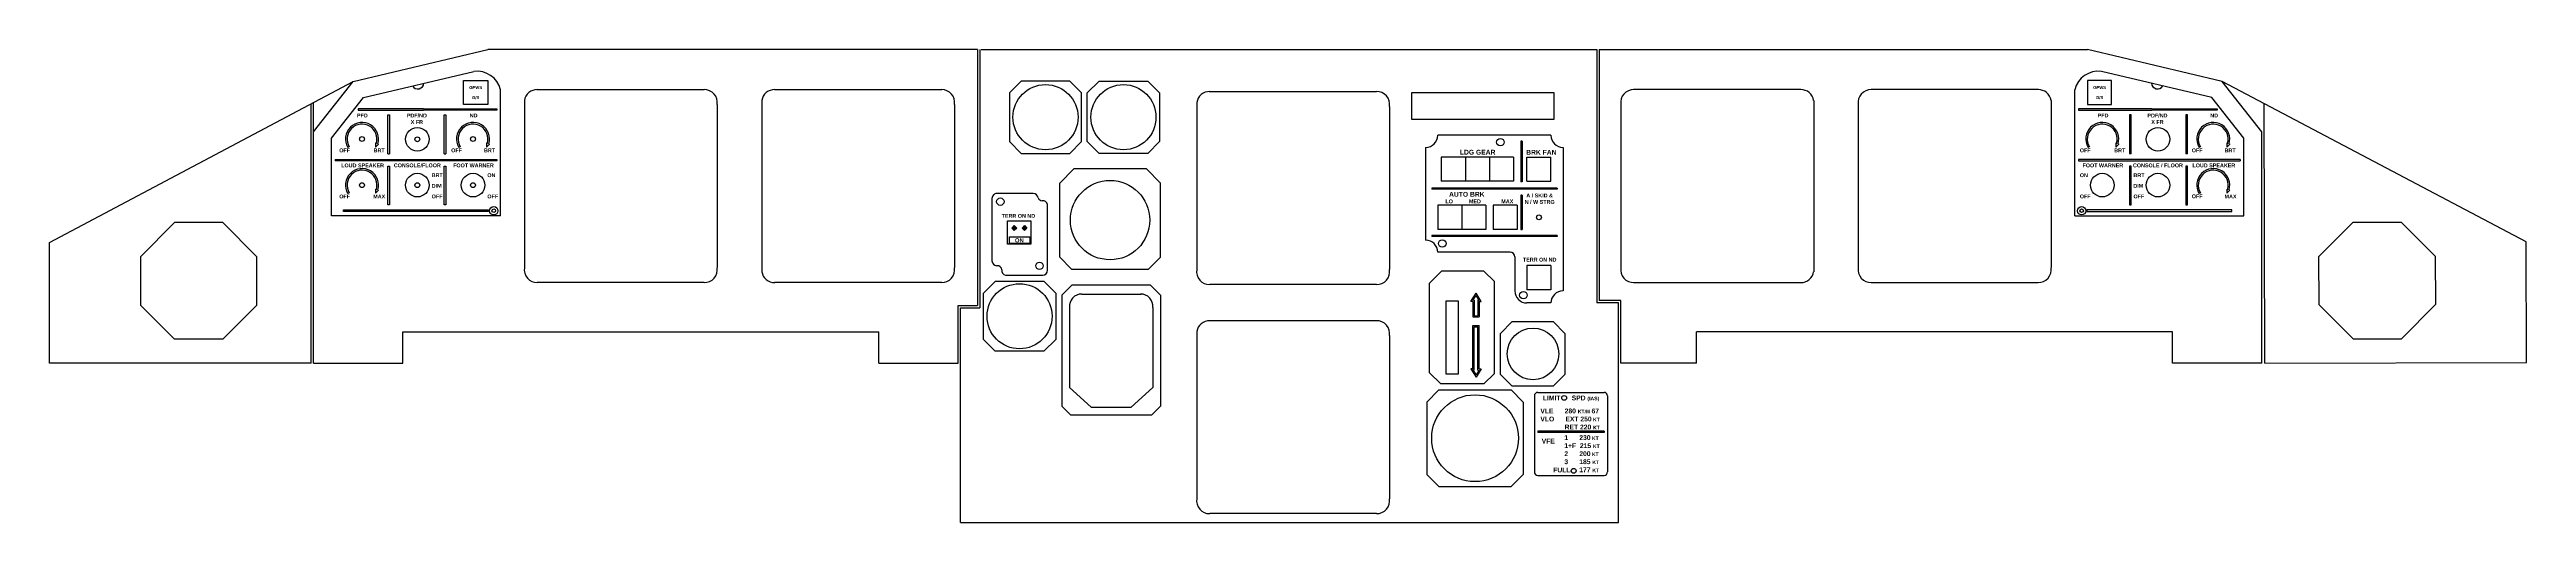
# Model space of a CAD drawing. Header units: millimetres. Extents: x 1492 to 7903, y -55 to 3601.
# Drawn here: x 1492 to 3548, y 744 to 1136 of the extents above; entities that cross this region are included whole.
import ezdxf

# ---------------------------------------------------------------- set-up
doc = ezdxf.new("R2010")
doc.units = ezdxf.units.MM
doc.styles.get("Standard").update_dxf_attribs({"font": 'sanss___.ttf'})

msp = doc.modelspace()

# ---------------------------------------------------------------- hatches: boundary and pattern name
h = msp.add_hatch(color=1)
h.paths.add_polyline_path([(2743.1, 981.7), (2639.1, 981.7), (2639.1, 980.7), (2743.1, 980.7)])
h.paths.add_polyline_path([(2713.1, 986.7), (2714.1, 986.7), (2714.1, 1015), (2713.1, 1015)])
h.paths.add_polyline_path([(2743.1, 1021), (2743.1, 1020), (2639.1, 1020), (2639.1, 1021)])
h.paths.add_polyline_path([(2714.1, 1026), (2713.1, 1026), (2713.1, 1059.7), (2714.1, 1059.7)])
h = msp.add_hatch(color=1)
h.paths.add_polyline_path([(2292.7, 989.8), (2290.8, 987.8), (2292.7, 985.8), (2294.7, 987.8)])
h.paths.add_polyline_path([(2301.2, 985.8), (2303.2, 987.8), (2301.2, 989.8), (2299.2, 987.8)])

# ---------------------------------------------------------------- linework, layer by layer
at = {"color": 18, "true_color": 0x000000}
for p, q in [((1744.1, 1109.4), (1855.8, 1135.7)), ((2262.1, 1135.7), (1855.8, 1135.7)), ((2262.1, 1135.7), (2262.1, 923.7)), ((2264.1, 1135.7), (2264.1, 921.7)), ((2265.1, 1135.7), (2776.1, 1135.7)), ((2776.1, 1135.7), (2776.1, 925.7)), ((2778.1, 1135.7), (3183.4, 1135.7)), ((2778.1, 1135.7), (2778.1, 927.7)), ((3295.1, 1109.4), (3183.4, 1135.7)), ((1752.6, 1096), (1844.2, 1117.6)), ((3286.5, 1096), (3195, 1117.6)), ((1492.1, 975.7), (1744.1, 1109.4)), ((1709.1, 875.7), (1709.1, 1090.9)), ((1711.1, 1067.5), (1744.1, 1109.4)), ((1711.1, 875.7), (1711.1, 1091.9)), ((1726.1, 1062.3), (1752.6, 1096)), ((1866.4, 998), (1866.4, 1102.4)), ((1886.1, 1093.5), (1886.1, 955)), ((1896.5, 1102.6), (2035.3, 1102.6)), ((2046.1, 1090.2), (2046.1, 955)), ((2046.1, 1090.2), (2046.1, 955)), ((2083.1, 1093.5), (2083.1, 951.6)), ((2093.7, 1102.6), (2232.7, 1102.6)), ((2243.1, 1090.2), (2243.1, 955)), ((2298.5, 1109.7), (2288.6, 1099.9)), ((2338.7, 1109.7), (2348.6, 1099.9)), ((2363.1, 1109.7), (2353.3, 1099.9)), ((2403.4, 1109.7), (2413.3, 1099.9)), ((2444.1, 1091.9), (2444.1, 953.4)), ((2454.5, 1101), (2593.3, 1101)), ((2796.1, 1090.2), (2796.1, 955)), ((2945.5, 1102.6), (2806.5, 1102.6)), ((2956.1, 1093.5), (2956.1, 951.6)), ((2993.1, 1090.2), (2993.1, 955)), ((2993.1, 1090.2), (2993.1, 955)), ((3142.7, 1102.6), (3003.9, 1102.6)), ((3153.1, 1093.5), (3153.1, 955)), ((3172.8, 998), (3172.8, 1102.4)), ((3313.1, 1062.3), (3286.5, 1096)), ((3328.1, 1067.5), (3295.1, 1109.4)), ((3547.4, 976.3), (3295.1, 1109.4)), ((3330.6, 875.8), (3330.1, 1090.9)), ((1748.3, 1086.7), (1748.3, 1085.5)), ((1863.4, 1086.7), (1863.4, 1085.5)), ((2604.1, 1088.6), (2604.1, 953.4)), ((3175.8, 1086.7), (3175.8, 1085.5)), ((3290.9, 1086.7), (3290.9, 1085.5)), ((1726.1, 998), (1726.1, 1062.3)), ((1740.7, 1055.3), (1739.6, 1054.6)), ((1762.7, 1058.4), (1762.6, 1054.9)), ((1765.1, 1057.4), (1762.6, 1054.9)), ((1762.7, 1058.4), (1763.3, 1058.1)), ((1764.5, 1057.6), (1765.1, 1057.4)), ((1772.8, 1049.4), (1774.3, 1049.4)), ((1819.6, 1049.4), (1821, 1049.4)), ((1832.8, 1055.3), (1831.7, 1054.6)), ((1854.8, 1058.4), (1854.7, 1054.9)), ((1857.2, 1057.4), (1854.7, 1054.9)), ((1854.8, 1058.4), (1855.4, 1058.1)), ((1856.6, 1057.6), (1857.2, 1057.4)), ((2298.4, 1049.7), (2288.6, 1059.5)), ((2338.8, 1049.7), (2348.6, 1059.5)), ((2363.1, 1049.7), (2353.3, 1059.5)), ((2403.5, 1049.7), (2413.3, 1059.5)), ((2634.1, 1054.7), (2634.1, 977.8)), ((2738.1, 1064.7), (2644.1, 1064.7)), ((2713.1, 1059.7), (2713.1, 1026)), ((2714.1, 1059.7), (2713.1, 1059.7)), ((2714.1, 1059.7), (2714.1, 1026)), ((2748.1, 1054.7), (2748.1, 935.7)), ((3185, 1055.3), (3183.9, 1054.6)), ((3207, 1058.4), (3206.8, 1054.9)), ((3209.3, 1057.4), (3206.8, 1054.9)), ((3207, 1058.4), (3207.6, 1058.1)), ((3208.7, 1057.6), (3209.3, 1057.4)), ((3219.6, 1049.4), (3218.1, 1049.4)), ((3266.3, 1049.4), (3264.9, 1049.4)), ((3277.1, 1055.3), (3276, 1054.6)), ((3299, 1058.4), (3298.9, 1054.9)), ((3301.4, 1057.4), (3298.9, 1054.9)), ((3299, 1058.4), (3299.7, 1058.1)), ((3300.8, 1057.6), (3301.4, 1057.4)), ((3313.1, 998), (3313.1, 1062.3)), ((3328.1, 875.7), (3328.1, 1067.5)), ((1729.1, 1044.6), (1729.1, 1043.4)), ((1772.8, 1039.2), (1774.3, 1039.2)), ((1819.6, 1039.2), (1821, 1039.2)), ((1863.4, 1044.6), (1863.4, 1043.4)), ((2330.4, 1025.1), (2342, 1036.8)), ((2402.4, 1036.8), (2342, 1036.8)), ((2414.1, 1025.1), (2402.4, 1036.8)), ((2647.1, 1046.7), (2647.1, 1026.7)), ((2707.1, 1046.7), (2647.1, 1046.7)), ((2667.1, 1046.7), (2667.1, 1026.7)), ((2687.1, 1046.7), (2687.1, 1026.7)), ((2707.1, 1046.7), (2707.1, 1026.7)), ((2718.1, 1026.7), (2718.1, 1046.7)), ((2718.1, 1046.7), (2738.1, 1046.7)), ((2738.1, 1026.7), (2738.1, 1046.7)), ((3175.8, 1044.6), (3175.8, 1043.4)), ((3219.6, 1039.2), (3218.1, 1039.2)), ((3266.3, 1039.2), (3264.9, 1039.2)), ((3310.1, 1044.6), (3310.1, 1043.4)), ((1740.7, 1017), (1739.6, 1016.4)), ((1762.7, 1020.1), (1762.6, 1016.6)), ((1765.1, 1019.1), (1762.6, 1016.6)), ((1762.7, 1020.1), (1763.3, 1019.9)), ((1764.5, 1019.3), (1765.1, 1019.1)), ((2274.2, 1012.4), (2274.2, 960.6)), ((2308.5, 1016.4), (2278.2, 1016.4)), ((2320.3, 952.8), (2320.3, 1007.4)), ((2330.4, 963.7), (2330.4, 1025.1)), ((2414.1, 963.7), (2414.1, 1025.1)), ((2743.1, 1021), (2639.1, 1021)), ((2639.1, 1021), (2639.1, 1020)), ((2743.1, 1020), (2639.1, 1020)), ((2707.1, 1026.7), (2647.1, 1026.7)), ((2714.1, 1026), (2713.1, 1026)), ((2714.1, 1015), (2713.1, 1015)), ((2713.1, 1015), (2713.1, 986.7)), ((2714.1, 1015), (2714.1, 986.7)), ((2718.1, 1026.7), (2738.1, 1026.7)), ((2743.1, 1021), (2743.1, 1020)), ((3277.1, 1017), (3276, 1016.4)), ((3299, 1020.1), (3298.9, 1016.6)), ((3301.4, 1019.1), (3298.9, 1016.6)), ((3299, 1020.1), (3299.7, 1019.9)), ((3300.8, 1019.3), (3301.4, 1019.1)), ((1595.8, 992.3), (1567.5, 964)), ((1635.8, 992.3), (1595.8, 992.3)), ((1664.1, 964), (1635.8, 992.3)), ((1866.4, 998), (1726.1, 998)), ((1856.4, 1002.9), (1856.4, 1001.6)), ((2292.7, 989.8), (2290.8, 987.8)), ((2290.8, 987.8), (2292.7, 985.8)), ((2292.7, 989.8), (2294.7, 987.8)), ((2294.7, 987.8), (2292.7, 985.8)), ((2301.2, 989.8), (2299.2, 987.8)), ((2299.2, 987.8), (2301.2, 985.8)), ((2301.2, 989.8), (2303.2, 987.8)), ((2303.2, 987.8), (2301.2, 985.8)), ((2644.1, 1006.7), (2644.1, 986.7)), ((2684.1, 1006.7), (2644.1, 1006.7)), ((2684.1, 986.7), (2644.1, 986.7)), ((2664.1, 1006.7), (2664.1, 986.7)), ((2684.1, 1006.7), (2684.1, 986.7)), ((2710.1, 1006.7), (2690.1, 1006.7)), ((2690.1, 1006.7), (2690.1, 986.7)), ((2710.1, 986.7), (2690.1, 986.7)), ((2710.1, 1006.7), (2710.1, 986.7)), ((2713.1, 986.7), (2714.1, 986.7)), ((3172.8, 998), (3313.1, 998)), ((3182.8, 1002.9), (3182.8, 1001.6)), ((3375.4, 964.2), (3403.7, 992.6)), ((3403.7, 992.6), (3443.7, 992.6)), ((3443.7, 992.6), (3472, 964.4)), ((1492.1, 875.7), (1492.1, 975.7)), ((2743.1, 981.7), (2639.1, 981.7)), ((2639.1, 981.7), (2639.1, 980.7)), ((2743.1, 980.7), (2639.1, 980.7)), ((2704.1, 967.9), (2644.1, 967.9)), ((2743.1, 981.7), (2743.1, 980.7)), ((3547.6, 876.3), (3547.4, 976.3)), ((1567.5, 964), (1567.5, 924)), ((1664.1, 924), (1664.1, 964)), ((2285.5, 948.7), (2316.3, 948.8)), ((2340.3, 953.8), (2330.4, 963.7)), ((2340.3, 953.8), (2404.1, 953.8)), ((2404.1, 953.8), (2414.1, 963.7)), ((2637.4, 942.1), (2647.3, 952)), ((2682.4, 952), (2647.3, 952)), ((2682.4, 952), (2691.1, 943.4)), ((2708.1, 963.9), (2708.1, 935.7)), ((2738.1, 956.7), (2718.1, 956.7)), ((2718.1, 956.7), (2718.1, 936.7)), ((2738.1, 956.7), (2738.1, 936.7)), ((3375.5, 924.2), (3375.4, 964.2)), ((3472, 964.4), (3472.1, 924.4)), ((2035.3, 942.6), (1896.8, 942.6)), ((2232.7, 942.6), (2093.7, 942.6)), ((2277, 943.7), (2267.1, 933.9)), ((2317.2, 943.7), (2327.1, 933.9)), ((2332.1, 932.1), (2340.8, 940.7)), ((2332.1, 932.1), (2332.1, 840.3)), ((2340.8, 940.7), (2405.4, 940.7)), ((2348.7, 933.1), (2397.9, 933.1)), ((2414.1, 932.1), (2405.4, 940.7)), ((2414.1, 932.1), (2414.1, 840.3)), ((2593.3, 941), (2454.9, 941)), ((2637.4, 867.9), (2637.4, 942.1)), ((2671.5, 926.9), (2675.9, 933.7)), ((2673.3, 926.9), (2671.5, 926.9)), ((2673.3, 927.9), (2675.9, 931.9)), ((2674.3, 927.9), (2673.3, 927.9)), ((2673.3, 926.9), (2673.3, 914.1)), ((2674.3, 927.9), (2674.3, 915.1)), ((2680.2, 926.9), (2675.9, 933.7)), ((2678.4, 927.9), (2675.9, 931.9)), ((2677.4, 927.9), (2677.4, 915.1)), ((2677.4, 927.9), (2678.4, 927.9)), ((2678.4, 926.9), (2680.2, 926.9)), ((2678.4, 926.9), (2678.4, 914.1)), ((2691.1, 867.3), (2691.1, 943.4)), ((2738.1, 936.7), (2718.1, 936.7)), ((2738.1, 925.7), (2718.1, 925.7)), ((2794, 925.7), (2776.1, 925.7)), ((2796, 927.7), (2778.1, 927.7)), ((2794, 743.8), (2794, 925.7)), ((2796, 875.7), (2796, 927.7)), ((2806.5, 942.6), (2945.5, 942.6)), ((3003.9, 942.6), (3142.3, 942.6)), ((1567.5, 924), (1595.8, 895.7)), ((1635.8, 895.7), (1664.1, 924)), ((2246.2, 923.7), (2262.1, 923.7)), ((2246.2, 875.7), (2246.2, 923.7)), ((2248.2, 743.8), (2248.2, 921.7)), ((2248.2, 921.7), (2264.1, 921.7)), ((2338.6, 921.9), (2338.6, 855.5)), ((2407.6, 921.9), (2407.6, 855.5)), ((2454.5, 911.1), (2593.3, 911.1)), ((2673.3, 914.1), (2678.4, 914.1)), ((2673.3, 871.1), (2673.3, 907)), ((2673.3, 907), (2678.4, 907)), ((2674.3, 915.1), (2677.4, 915.1)), ((2674.3, 870.1), (2674.3, 906)), ((2674.3, 906), (2677.4, 906)), ((2677.4, 870.1), (2677.4, 906)), ((2678.4, 871.1), (2678.4, 907)), ((2706, 910.3), (2696.1, 900.4)), ((2739.8, 910.3), (2749.7, 900.4)), ((3403.9, 896), (3375.5, 924.2)), ((3472.1, 924.4), (3443.9, 896.1)), ((1635.8, 895.7), (1595.8, 895.7)), ((1785.2, 901.7), (2180.2, 901.7)), ((1785.2, 875.7), (1785.2, 901.7)), ((2180.2, 875.7), (2180.2, 901.7)), ((2276.9, 885.7), (2267.1, 895.5)), ((2317.3, 885.7), (2327.1, 895.5)), ((2444.1, 902), (2444.1, 763.4)), ((2604.1, 898.7), (2604.1, 763.4)), ((3254, 901.7), (2859, 901.7)), ((2859, 875.7), (2859, 901.7)), ((3254, 875.7), (3254, 901.7)), ((3403.9, 896), (3443.9, 896.1)), ((1709.1, 875.7), (1492.1, 875.7)), ((1711.1, 875.7), (1785.2, 875.7)), ((2180.2, 875.7), (2246.2, 875.7)), ((2646.7, 858.6), (2637.4, 867.9)), ((2673.3, 871.1), (2671.5, 871.1)), ((2671.5, 871.1), (2675.9, 864.3)), ((2674.3, 870.1), (2673.3, 870.1)), ((2673.3, 870.1), (2675.9, 866.2)), ((2680.2, 871.1), (2675.9, 864.3)), ((2678.4, 870.1), (2675.9, 866.2)), ((2677.4, 870.1), (2678.4, 870.1)), ((2678.4, 871.1), (2680.2, 871.1)), ((2682.4, 858.6), (2691.1, 867.3)), ((2705.9, 856.7), (2696.1, 866.5)), ((2739.9, 856.7), (2749.7, 866.5)), ((2859, 875.7), (2796, 875.7)), ((3328.1, 875.7), (3254, 875.7)), ((3330.6, 875.8), (3547.6, 876.3)), ((2356.5, 839.2), (2338.6, 855.5)), ((2389.7, 839.2), (2407.6, 855.5)), ((2645.1, 853.6), (2635.1, 843.6)), ((2635.1, 843.6), (2635.1, 783.6)), ((2645.1, 853.6), (2705.1, 853.6)), ((2682.4, 858.6), (2646.7, 858.6)), ((2715.1, 843.6), (2705.1, 853.6)), ((2715.1, 843.6), (2715.1, 783.6)), ((2724.3, 848.6), (2724.3, 785.7)), ((2727.3, 851.6), (2782.1, 851.6)), ((2785.1, 848.6), (2785.1, 785.7)), ((2332.1, 840.3), (2339.6, 832.7)), ((2406.6, 832.7), (2339.6, 832.7)), ((2356.5, 839.2), (2389.7, 839.2)), ((2414.1, 840.3), (2406.6, 832.7)), ((2782.1, 819.4), (2727.3, 819.4)), ((2727.3, 819.4), (2727.3, 818.4)), ((2782.1, 818.4), (2727.3, 818.4)), ((2782.1, 819.4), (2782.1, 818.4)), ((2635.1, 783.6), (2645.1, 773.6)), ((2705.1, 773.6), (2715.1, 783.6)), ((2727.3, 782.7), (2782.1, 782.7)), ((2645.1, 773.6), (2705.1, 773.6)), ((2248.2, 743.8), (2794, 743.8)), ((2593.3, 751.1), (2454.9, 751.1))]:
    msp.add_line(p, q, dxfattribs=at)
at = {"color": 5}
for points in [[(1835.7, 1110.1), (1855.7, 1110.1), (1855.7, 1090.1), (1835.7, 1090.1)], [(3203.4, 1110.1), (3183.4, 1110.1), (3183.4, 1090.1), (3203.4, 1090.1)], [(2622.7, 1100.1), (2740.5, 1100.1), (2740.5, 1077.7), (2622.7, 1077.7)], [(2287.1, 993.7), (2306.5, 993.7), (2306.5, 974.5), (2287.1, 974.5)], [(2651.2, 927.6), (2661, 927.6), (2661, 866.6), (2651.2, 866.6)]]:
    msp.add_lwpolyline(points, close=True, dxfattribs=at)
for points in [[(2288.6, 1099.9), (2288.6, 1059.5)], [(2338.7, 1109.7), (2298.5, 1109.7)], [(2348.6, 1059.5), (2348.6, 1099.9)], [(2353.3, 1059.5), (2353.3, 1099.9)], [(2363.1, 1109.7), (2403.4, 1109.7)], [(2413.3, 1099.9), (2413.3, 1059.5)], [(2298.4, 1049.7), (2338.8, 1049.7)], [(2403.5, 1049.7), (2363.1, 1049.7)], [(2267.1, 895.5), (2267.1, 933.9)], [(2277, 943.7), (2317.2, 943.7)], [(2327.1, 933.9), (2327.1, 895.5)], [(2706, 910.3), (2739.8, 910.3)], [(2317.3, 885.7), (2276.9, 885.7)], [(2696.1, 866.5), (2696.1, 900.4)], [(2749.7, 900.4), (2749.7, 866.5)], [(2739.9, 856.7), (2705.9, 856.7)]]:
    msp.add_lwpolyline(points, dxfattribs=at)
at = {"color": 1}
for points in [[(1802.5, 1086.7), (1748.3, 1086.7)], [(1748.3, 1085.5), (1802.5, 1085.5)], [(1772.8, 1049.4), (1772.8, 1081.7), (1774.3, 1081.7), (1774.3, 1049.4)], [(1802.5, 1086.7), (1863.4, 1086.7)], [(1863.4, 1085.5), (1802.5, 1085.5)], [(1819.6, 1049.4), (1819.6, 1081.7), (1821, 1081.7), (1821, 1049.4)], [(3236.7, 1086.7), (3175.8, 1086.7)], [(3175.8, 1085.5), (3236.7, 1085.5)], [(3219.6, 1049.4), (3219.6, 1081.7), (3218.1, 1081.7), (3218.1, 1049.4)], [(3236.7, 1086.7), (3290.9, 1086.7)], [(3290.9, 1085.5), (3236.7, 1085.5)], [(3266.3, 1049.4), (3266.3, 1081.7), (3264.9, 1081.7), (3264.9, 1049.4)], [(1729.1, 1044.6), (1863.4, 1044.6)], [(1863.4, 1043.4), (1729.1, 1043.4)], [(1774.3, 1039.2), (1774.3, 1007), (1772.8, 1007), (1772.8, 1039.2)], [(1821, 1039.2), (1821, 1007), (1819.6, 1007), (1819.6, 1039.2)], [(3310.1, 1044.6), (3175.8, 1044.6)], [(3175.8, 1043.4), (3310.1, 1043.4)], [(3218.1, 1039.2), (3218.1, 1007), (3219.6, 1007), (3219.6, 1039.2)], [(3264.9, 1039.2), (3264.9, 1007), (3266.3, 1007), (3266.3, 1039.2)], [(1856.4, 1001.6), (1736.1, 1001.6), (1736.1, 1002.9), (1856.4, 1002.9)], [(3182.8, 1001.6), (3303.1, 1001.6), (3303.1, 1002.9), (3182.8, 1002.9)]]:
    msp.add_lwpolyline(points, dxfattribs=at)
msp.add_lwpolyline([(2288.7, 980.4), (2305.5, 980.4), (2305.5, 974.9), (2288.7, 974.9)], close=True, dxfattribs=at)
at = {"color": 18, "true_color": 0x000000}
for centre, radius in [((2318.6, 1079.7), 27), ((2383.3, 1079.7), 27), ((1797.3, 1061.4), 9.78), ((3241.8, 1061.4), 9.78), ((1751.4, 1061.6), 2), ((1797.3, 1061.4), 2), ((1843.5, 1061.6), 2), ((2696.1, 1059), 3.09), ((1797.3, 1023.4), 9.78), ((1843.5, 1023.4), 9.78), ((3195.6, 1023.4), 9.78), ((3241.8, 1023.4), 9.78), ((1751.4, 1023.4), 2), ((1797.3, 1023.4), 2), ((1843.5, 1023.4), 2), ((2281.1, 1009.7), 3.09), ((2372.2, 994.4), 32.9), ((1860.7, 1002.2), 3.5), ((1860.7, 1002.2), 1.5), ((2728.1, 996.7), 2), ((3178.5, 1002.2), 3.5), ((3178.5, 1002.2), 1.5), ((2647.9, 975), 3.09), ((2313.6, 956.5), 3.09), ((2297.1, 914.7), 27), ((2715.2, 932.2), 3.09), ((2723.2, 883.5), 21.4), ((2675.1, 813.6), 36), ((2749, 847), 2), ((2756.9, 786.6), 2)]:
    msp.add_circle(centre, radius, dxfattribs=at)
at = {"color": 5}
for centre, radius, start, end in [((1846.7, 1097.5), 20.3, 14.1232, 97.3568), ((3192.4, 1097.5), 20.3, 82.6432, 165.8768), ((1896.7, 1091.9), 10.7, 89.0216, 171.0786), ((2035.5, 1091.9), 10.7, 351.0786, 90.9784), ((2093.7, 1091.9), 10.7, 89.0216, 171.0786), ((2232.5, 1091.9), 10.7, 351.0786, 90.9784), ((2454.7, 1090.3), 10.7, 89.0216, 171.0786), ((2593.5, 1090.3), 10.7, 351.0786, 90.9784), ((2806.7, 1091.9), 10.7, 89.0216, 188.9214), ((2945.5, 1091.9), 10.7, 8.9214, 90.9784), ((3003.7, 1091.9), 10.7, 89.0216, 188.9214), ((3142.5, 1091.9), 10.7, 8.9214, 90.9784), ((2634.1, 1064.7), 10, 270, 0), ((2748.1, 1064.7), 10, 180, 270), ((2278.2, 1012.4), 4, 90, 180.0147), ((2308.5, 1012.4), 4, 6.2973, 90), ((2316.1, 1014.2), 3.84, 200.9589, 268.1032), ((2316.4, 1006.4), 4, 15.0033, 96.2196), ((2634.1, 967.8), 10, 0.2204, 90), ((2704.1, 963.9), 4, 0, 90), ((1896.7, 953.3), 10.7, 171.0786, 270.9784), ((2035.5, 953.3), 10.7, 269.0216, 8.9214), ((2093.7, 953.3), 10.7, 188.9214, 270.9784), ((2232.5, 953.3), 10.7, 269.0216, 8.9214), ((2278.2, 960.6), 4, 180.0147, 270), ((2278.6, 952.8), 3.82, 4.9594, 94.0075), ((2286.4, 952.7), 4.06, 171.3498, 257.3143), ((2316.3, 952.8), 4, 270.0674, 0), ((2454.7, 951.7), 10.7, 171.0786, 270.9784), ((2593.5, 951.7), 10.7, 269.0216, 8.9214), ((2806.7, 953.3), 10.7, 171.0786, 270.9784), ((2945.5, 953.3), 10.7, 269.0216, 351.0786), ((3003.7, 953.3), 10.7, 171.0786, 270.9784), ((3142.5, 953.3), 10.7, 269.0216, 8.9214), ((2348.5, 923.1), 9.98, 88.929, 186.7471), ((2397.7, 923.1), 9.98, 353.2529, 91.071), ((2718.1, 935.7), 10, 180, 270), ((2748.1, 925.7), 10, 90, 180), ((2454.7, 900.3), 10.7, 89.0216, 171.0786), ((2593.5, 900.3), 10.7, 351.0786, 90.9784), ((2727.3, 848.6), 3, 90, 180), ((2782.1, 848.6), 3, 0, 90), ((2727.3, 785.7), 3, 180, 270), ((2782.1, 785.7), 3, 270, 0), ((2454.7, 761.8), 10.7, 171.0786, 270.9784), ((2593.5, 761.8), 10.7, 269.0216, 8.9214)]:
    msp.add_arc(centre, radius, start, end, dxfattribs=at)
for centre, start, end in [((1797.6, 1108.3), 211.1422, 355.3574), ((3241.5, 1108.3), 184.6426, 328.8578)]:
    msp.add_arc(centre, 5.12, start, end)
at = {"color": 1}
for centre, radius, start in [((1751.4, 1061.6), 13.7, 342.9299), ((1751.4, 1061.6), 12.4, 343.6159), ((1843.5, 1061.6), 13.7, 342.9299), ((1843.5, 1061.6), 12.4, 343.6159), ((3195.6, 1061.6), 13.7, 342.9299), ((3195.6, 1061.6), 12.4, 343.6159), ((3287.7, 1061.6), 13.7, 342.9299), ((3287.7, 1061.6), 12.4, 343.6159), ((1751.4, 1023.4), 13.7, 342.9299), ((1751.4, 1023.4), 12.4, 343.6159), ((3287.7, 1023.4), 13.7, 342.9299), ((3287.7, 1023.4), 12.4, 343.6159)]:
    msp.add_arc(centre, radius, start, 210.7196, dxfattribs=at)

# ---------------------------------------------------------------- texts
at = {"color": 7, "true_color": 0xffffff}
for s, insert, char_height, width, attachment_point in [('{\\fSansSerif|b1|i0|c2|p2;GPWS\\P\\PG/S}', (1845.7, 1100.1), 2.5, 10, 5), ('{\\fSansSerif|b1|i0|c2|p2;GPWS\\P\\PG/S}', (3193.4, 1100.1), 2.5, 10, 5), ('{\\fSansSerif|b1|i0|c2|p2;PFD}', (1747.2, 1082.7), 3.2, 9.236, 1), ('{\\fSansSerif|b1|i0|c2|p2;PDF/ND\\PX FR}', (1796.9, 1078.4), 3.2, 13.596, 5), ('{\\fSansSerif|b1|i0|c2|p2;ND}', (1844, 1081.1), 3.2, 9.236, 5), ('{\\fSansSerif|b1|i0|c2|p2;PFD}', (3191.8, 1082.7), 3.2, 9.236, 1), ('{\\fSansSerif|b1|i0|c2|p2;PDF/ND\\PX FR}', (3241.4, 1078.4), 3.2, 13.596, 5), ('{\\fSansSerif|b1|i0|c2|p2;ND}', (3288.5, 1081.1), 3.2, 9.236, 5), ('{\\fSansSerif|b1|i0|c2|p2;OFF}', (1732.5, 1053.8), 3.2, 9.236, 1), ('{\\fSansSerif|b1|i0|c2|p2;BRT}', (1761, 1053.8), 3.2, 9.236, 1), ('{\\fSansSerif|b1|i0|c2|p2;OFF}', (1825.4, 1053.8), 3.2, 9.236, 1), ('{\\fSansSerif|b1|i0|c2|p2;BRT}', (1852.6, 1053.8), 3.2, 9.236, 1), ('{\\fSansSerif|b1|i0|c2|p2;LDG GEAR}', (2662.5, 1052.7), 4, 28.793, 1), ('{\\fSansSerif|b1|i0|c2|p2;BRK FAN}', (2730.1, 1050.6), 4, 28.793, 5), ('{\\fSansSerif|b1|i0|c2|p2;OFF}', (3177, 1053.8), 3.2, 9.236, 1), ('{\\fSansSerif|b1|i0|c2|p2;BRT}', (3205.5, 1053.8), 3.2, 9.236, 1), ('{\\fSansSerif|b1|i0|c2|p2;OFF}', (3269.9, 1053.8), 3.2, 9.236, 1), ('{\\fSansSerif|b1|i0|c2|p2;BRT}', (3297.1, 1053.8), 3.2, 9.236, 1), ('{\\fSansSerif|b1|i0|c2|p2;LOUD SPEAKER}', (1751.9, 1039.7), 3.2, 35.679, 5), ('{\\fSansSerif|b1|i0|c2|p2;CONSOLE/FLOOR}', (1797.3, 1039.7), 3.2, 41.354, 5), ('{\\fSansSerif|b1|i0|c2|p2;BRT}', (1809.2, 1033.2), 3.2, 9.236, 1), ('{\\fSansSerif|b1|i0|c2|p2;FOOT WARNER}', (1843.9, 1039.7), 3.2, 41.354, 5), ('{\\fSansSerif|b1|i0|c2|p2;ON}', (1855.4, 1033.2), 3.2, 9.236, 1), ('{\\fSansSerif|b1|i0|c2|p2;ON}', (3177, 1033.2), 3.2, 9.236, 1), ('{\\fSansSerif|b1|i0|c2|p2;FOOT WARNER}', (3196.1, 1039.7), 3.2, 41.354, 5), ('{\\fSansSerif|b1|i0|c2|p2;CONSOLE / FLOOR}', (3241.8, 1039.7), 3.2, 41.354, 5), ('{\\fSansSerif|b1|i0|c2|p2;BRT}', (3221.5, 1033.2), 3.2, 9.236, 1), ('{\\fSansSerif|b1|i0|c2|p2;LOUD SPEAKER}', (3288.2, 1039.7), 3.2, 35.679, 5), ('{\\fSansSerif|b1|i0|c2|p2;OFF}', (1732.5, 1015.6), 3.2, 9.236, 1), ('{\\fSansSerif|b1|i0|c2|p2;MAX}', (1760.7, 1015.6), 3.2, 9.236, 1), ('{\\fSansSerif|b1|i0|c2|p2;OFF}', (1809.2, 1015.6), 3.2, 9.236, 1), ('{\\fSansSerif|b1|i0|c2|p2;DIM}', (1809.2, 1024.4), 3.2, 9.236, 1), ('{\\fSansSerif|b1|i0|c2|p2;OFF}', (1855.4, 1015.6), 3.2, 9.236, 1), ('{\\fSansSerif|b1|i0|c2|p2;LO}', (2650.5, 1011.5), 3.2, 6.884, 1), ('{\\fSansSerif|b1|i0|c2|p2;AUTO BRK}', (2653.5, 1017.8), 4, 36.882, 1), ('{\\fSansSerif|b1|i0|c2|p2;MED}', (2670, 1011.5), 3.2, 6.884, 1), ('{\\fSansSerif|b1|i0|c2|p2;MAX}', (2696.9, 1011.5), 3.2, 6.884, 1), ('{\\fSansSerif|b1|i0|c2|p2;A / SKID &\\PN / W STRG}', (2728.7, 1012.1), 3.2, 25.153, 5), ('{\\fSansSerif|b1|i0|c2|p2;OFF}', (3177, 1015.6), 3.2, 9.236, 1), ('{\\fSansSerif|b1|i0|c2|p2;OFF}', (3221.5, 1015.6), 3.2, 9.236, 1), ('{\\fSansSerif|b1|i0|c2|p2;DIM}', (3221.4, 1024.4), 3.2, 9.236, 1), ('{\\fSansSerif|b1|i0|c2|p2;OFF}', (3269.9, 1015.7), 3.2, 9.236, 1), ('{\\fSansSerif|b1|i0|c2|p2;MAX}', (3297.1, 1015.6), 3.2, 9.236, 1), ('{\\fSansSerif|b1|i0|c2|p2;TERR ON ND}', (2282.2, 999.5), 3.2, 27.881, 1), ('{\\fSansSerif|b1|i0|c2|p2;ON}', (2296.9, 979.4), 3.5, 20.97, 2), ('{\\fSansSerif|b1|i0|c2|p2;\\C1;TERR ON ND}', (2714.8, 963.2), 3.2, 36.882, 1), ('{\\fSansSerif|b1|i0|c2|p2;LIMIT      SPD \\H0.75x;(IAS)}', (2731.4, 849), 4, 50.83, 1), ('{\\fSansSerif|b1|i0|c2|p2;VLE      280 \\H0.7502x;KT/M \\H1.333x;67\\PVLO      EXT 250\\H0.7502x; KT\\P\\H1.333x;             RET 220 \\H0.7502x;KT}', (2729.3, 838.2), 3.999, 52.751, 1), ('{\\fSansSerif|b1|i0|c2|p2;VFE}', (2730.4, 813.2), 4, 8.331, 1), ('{\\fSansSerif|b1|i0|c2|p2;1      230\\H0.75x; KT\\P\\H1.333x;1+F  215 \\H0.75x;KT\\P\\H1.333x;2      200\\H0.75x; KT\\P\\H1.333x;3      185 \\H0.75x;KT\\P\\H1.333x;        177 \\H0.75x;KT}', (2749.2, 816.1), 4, 30.461, 1), ('{\\fSansSerif|b1|i0|c2|p2;FULL}', (2740, 789.3), 4, 13.878, 1)]:
    msp.add_mtext(s, dxfattribs=dict(at, insert=insert, char_height=char_height, width=width, attachment_point=attachment_point))

doc.saveas('drawing.dxf')
